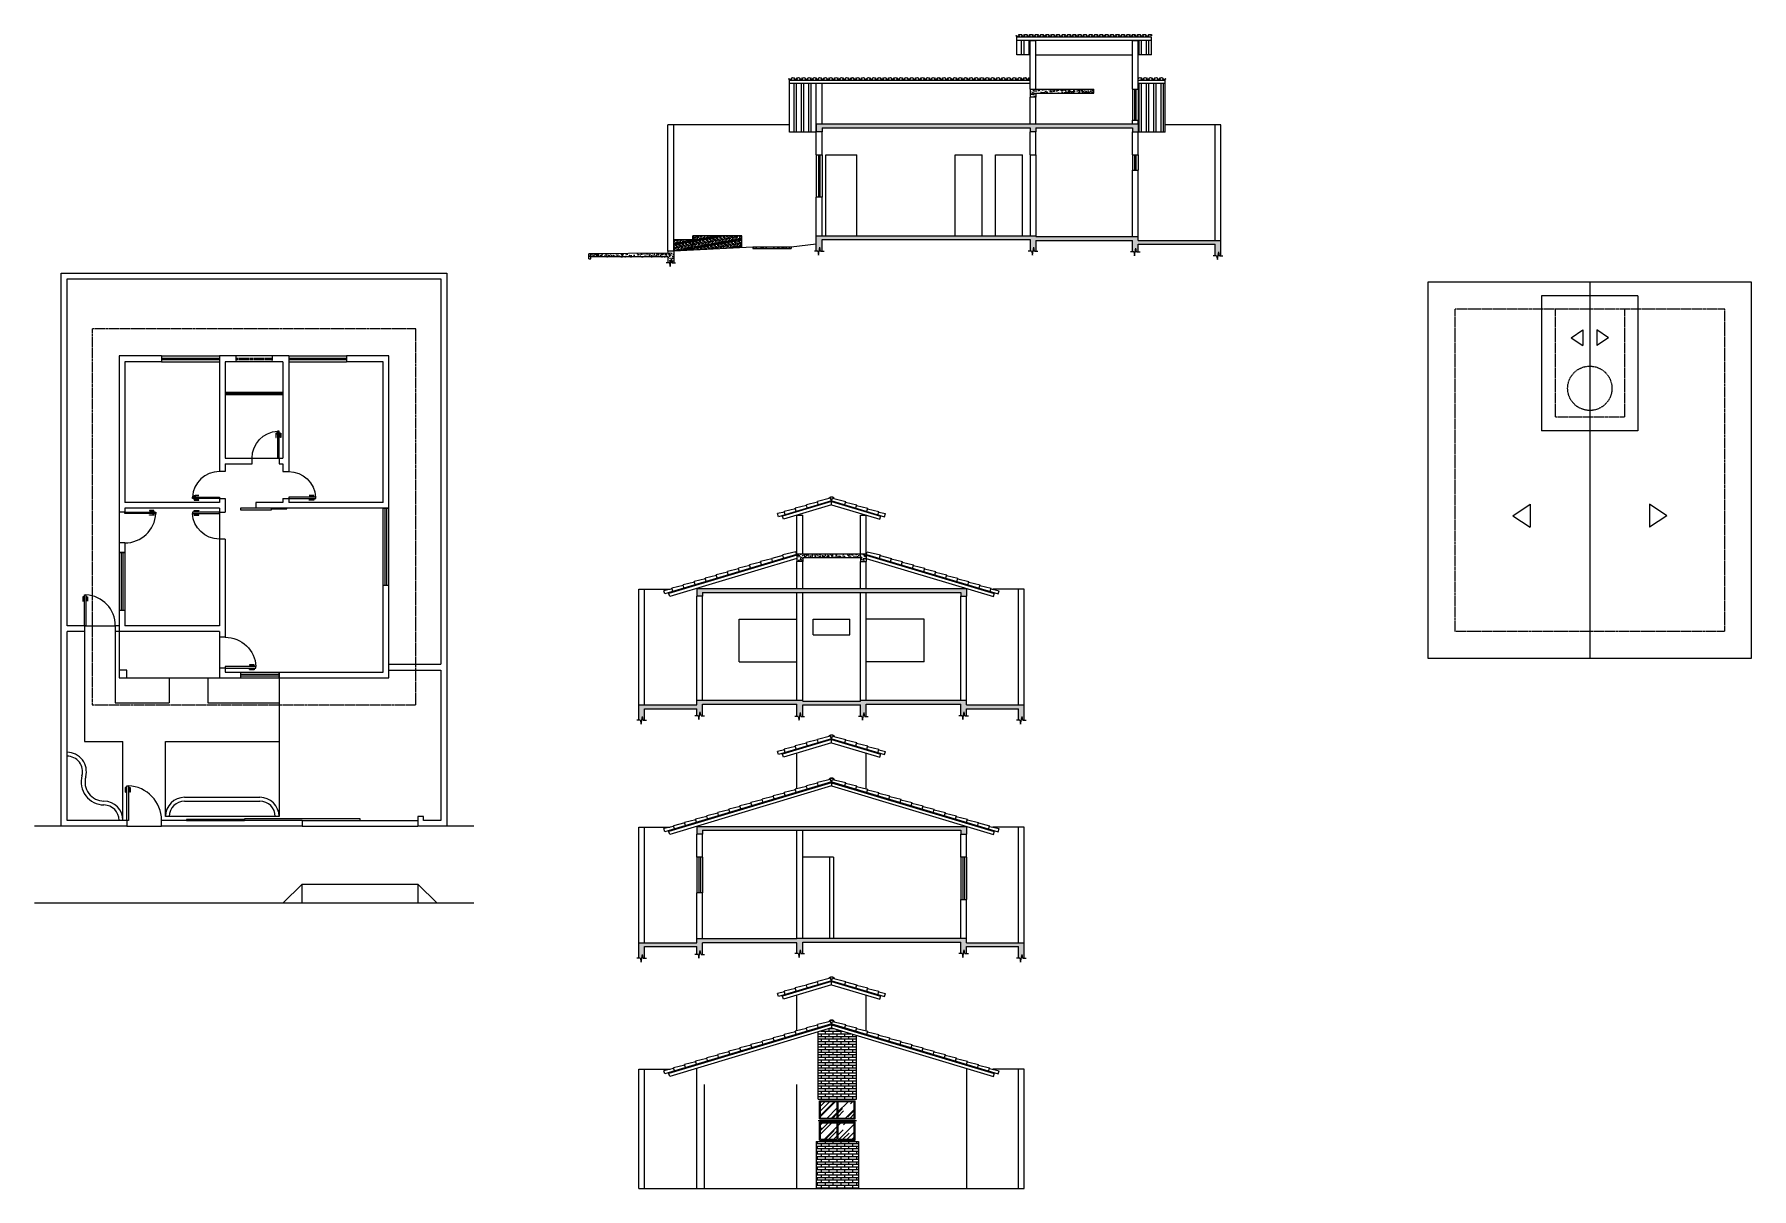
# Model space of a CAD drawing. Header units: centimetres. Extents: x 35234 to 39690, y -7016 to -4021.
import ezdxf

# ---------------------------------------------------------------- set-up
doc = ezdxf.new("R2010")
doc.units = ezdxf.units.CM
doc.header["$LTSCALE"] = 0.3
doc.linetypes.add('HIDDEN', pattern=[9.525, 6.35, -3.175])
for name, color, linetype, lineweight in [('Cobertura', 52, 'Continuous', 15), ('Janelas', 86, 'Continuous', 5), ('Paredes', 87, 'Continuous', 20), ('Piso', 253, 'Continuous', 5), ('Portas', 152, 'Continuous', 5), ('Projeção Cobertura', 52, 'HIDDEN', 15), ('Terra', 46, 'Continuous', 13)]:
    doc.layers.add(name, color=color, linetype=linetype, lineweight=lineweight)
doc.layers.get('0').off()
pattern_1 = [(50, (-18027.649, -2796.672), (14.5747735, -1.2751268), [1.524, -16.764]), (355, (-18027.649, -2796.672), (-2.8194737, 15.2845476), [1.2192, -13.4112467]), (100.451445, (-18026.434, -2796.778), (11.7552998, 14.00942), [1.2952007, -14.2472196]), (46.1842, (-18027.649, -2792.608), (21.686323, -3.363386), [2.286, -25.146]), (96.635558, (-18025.842, -2792.888), (18.992331, 19.79409), [1.942802, -21.370849]), (351.18415, (-18027.649, -2792.608), (18.992331, 19.79409), [1.828797, -20.1167786]), (21, (-18025.617, -2793.624), (12.1291513, -8.1812159), [1.524, -16.764]), (326, (-18025.617, -2793.624), (4.9441623, 14.7350373), [1.2192, -13.4112]), (71.451445, (-18024.606, -2794.305), (17.0733135, 6.5538215), [1.2952007, -14.247195]), (37.5, (-18027.649, -2796.6717), (0.24708826, 6.7644031), [0, -13.24864, 0, -13.6144, 0, -13.462]), (7.5, (-18027.649, -2796.672), (5.345573, 8.014446), [0, -7.76224, 0, -12.94384, 0, -5.1308]), (327.5, (-18032.18, -2796.6717), (10.8472476, -0.4582995), [0, -5.08, 0, -15.8496, 0, -21.0312]), (317.5, (-18034.212, -2796.672), (11.8503345, 2.0341193), [0, -6.604, 0, -10.52576, 0, -14.9352])]
pattern_2 = [(90, (-12153.477, -6208.12), (-19.05, 4e-15), []), (90, (-12147.127, -6201.77), (-19.05, 4e-15), [])]
pattern_3 = [(50, (-12153.477, -6208.119), (14.5747735, -1.2751268), [1.524, -16.764]), (355, (-12153.477, -6208.12), (-2.8194737, 15.2845476), [1.2192, -13.4112467]), (100.451445, (-12152.262, -6208.226), (11.7552998, 14.00942), [1.2952007, -14.2472196]), (46.1842, (-12153.477, -6204.055), (21.686323, -3.363386), [2.286, -25.146]), (96.63556, (-12151.67, -6204.336), (18.992331, 19.79409), [1.942802, -21.370849]), (351.18415, (-12153.477, -6204.055), (18.992331, 19.79409), [1.828797, -20.116779]), (21, (-12151.445, -6205.071), (12.1291513, -8.1812159), [1.524, -16.764]), (326, (-12151.445, -6205.071), (4.9441623, 14.7350373), [1.2192, -13.4112]), (71.451445, (-12150.434, -6205.753), (17.0733135, 6.5538215), [1.2952007, -14.247195]), (37.5, (-12153.4766, -6208.1193), (0.24708826, 6.7644031), [0, -13.24864, 0, -13.6144, 0, -13.462]), (7.5, (-12153.4766, -6208.119), (5.345573, 8.014446), [0, -7.76224, 0, -12.94384, 0, -5.1308]), (327.5, (-12158.008, -6208.1193), (10.8472476, -0.4582995), [0, -5.08, 0, -15.8496, 0, -21.0312]), (317.5, (-12160.04, -6208.119), (11.8503345, 2.0341193), [0, -6.604, 0, -10.52576, 0, -14.9352])]
pattern_4 = [(50, (-14367.067, -7413.217), (14.5747735, -1.2751268), [1.524, -16.764]), (355, (-14367.067, -7413.217), (-2.8194737, 15.2845476), [1.2192, -13.4112467]), (100.451445, (-14365.853, -7413.323), (11.7552998, 14.00942), [1.2952007, -14.2472196]), (46.1842, (-14367.067, -7409.153), (21.686323, -3.363386), [2.286, -25.146]), (96.635558, (-14365.26, -7409.433), (18.992331, 19.79409), [1.942802, -21.370849]), (351.18415, (-14367.067, -7409.153), (18.992331, 19.79409), [1.828797, -20.116779]), (21, (-14365.035, -7410.169), (12.1291513, -8.1812159), [1.524, -16.764]), (326, (-14365.035, -7410.169), (4.9441623, 14.7350373), [1.2192, -13.4112]), (71.451445, (-14364.024, -7410.85), (17.0733135, 6.5538215), [1.2952007, -14.247195]), (37.5, (-14367.067, -7413.217), (0.24708826, 6.7644031), [0, -13.24864, 0, -13.6144, 0, -13.462]), (7.5, (-14367.067, -7413.217), (5.345573, 8.014446), [0, -7.76224, 0, -12.94384, 0, -5.1308]), (327.5, (-14371.5985, -7413.217), (10.8472476, -0.4582995), [0, -5.08, 0, -15.8496, 0, -21.0312]), (317.5, (-14373.63, -7413.217), (11.8503345, 2.0341193), [0, -6.604, 0, -10.52576, 0, -14.9352])]
pattern_5 = [(50, (-14367.067, -7306.434), (14.5747735, -1.2751268), [1.524, -16.764]), (355, (-14367.067, -7306.434), (-2.8194737, 15.2845476), [1.2192, -13.4112467]), (100.451445, (-14365.853, -7306.54), (11.7552998, 14.00942), [1.2952007, -14.2472196]), (46.1842, (-14367.067, -7302.37), (21.686323, -3.363386), [2.286, -25.146]), (96.635558, (-14365.26, -7302.65), (18.992331, 19.79409), [1.942802, -21.370849]), (351.18415, (-14367.067, -7302.37), (18.992331, 19.79409), [1.828797, -20.116779]), (21, (-14365.035, -7303.386), (12.1291513, -8.1812159), [1.524, -16.764]), (326, (-14365.035, -7303.386), (4.9441623, 14.7350373), [1.2192, -13.4112]), (71.451445, (-14364.024, -7304.067), (17.0733135, 6.5538215), [1.2952007, -14.247195]), (37.5, (-14367.067, -7306.4337), (0.24708826, 6.7644031), [0, -13.24864, 0, -13.6144, 0, -13.462]), (7.5, (-14367.067, -7306.434), (5.345573, 8.014446), [0, -7.76224, 0, -12.94384, 0, -5.1308]), (327.5, (-14371.5985, -7306.4337), (10.8472476, -0.4582995), [0, -5.08, 0, -15.8496, 0, -21.0312]), (317.5, (-14373.63, -7306.434), (11.8503345, 2.0341193), [0, -6.604, 0, -10.52576, 0, -14.9352])]

# ---------------------------------------------------------------- blocks, each defined once
blk = doc.blocks.new('porta70')
at = {"layer": 'Portas'}
for p, q in [((-0.75, 65), (-4.25, 65)), ((-4.25, 65), (-4.25, 53.5)), ((-4.25, 53.5), (-3.5, 53.5)), ((-3.5, 53.5), (-3.5, 63)), ((-3.5, 63), (-0.75, 63)), ((0, 66.75), (-0.75, 66.75)), ((-0.75, 66.75), (-0.75, 61.25)), ((-0.75, 61.25), (0, 61.25)), ((0, 0), (0, 70)), ((0, 70), (4, 70)), ((4, 70), (4, 0)), ((4, 66.75), (4.75, 66.75)), ((4.75, 61.25), (4, 61.25)), ((4.75, 66.75), (4.75, 61.25)), ((4.75, 65), (8.25, 65)), ((7.5, 63), (4.75, 63)), ((7.5, 53.5), (7.5, 63)), ((8.25, 53.5), (7.5, 53.5)), ((8.25, 65), (8.25, 53.5)), ((4, 0), (0, 0))]:
    blk.add_line(p, q, dxfattribs=at)
blk.add_arc((0, 0), 70, 0, 86.72951, dxfattribs=at)
blk = doc.blocks.new('portacorrer80')
at = {"layer": 'Portas'}
for p, q in [((0, 0), (-80, 0)), ((-80, 0), (-80, -4)), ((0, -4), (0, 0)), ((40, 0), (0, 0)), ((40, -2), (40, 0)), ((-80, -4), (0, -4)), ((0, -2), (40, -2))]:
    blk.add_line(p, q, dxfattribs=at)
blk = doc.blocks.new('janela100')
at = {"layer": 'Janelas'}
for p, q in [((0, 7.5), (100, 7.5)), ((0, 7.5), (0, -7.5)), ((0, 2), (100, 2)), ((100, 7.5), (100, -7.5)), ((0, -2), (100, -2)), ((0, -7.5), (100, -7.5))]:
    blk.add_line(p, q, dxfattribs=at)
blk = doc.blocks.new('porta80')
at = {"layer": 'Portas'}
for p, q in [((-0.75, 75), (-4.25, 75)), ((-4.25, 75), (-4.25, 63.5)), ((-4.25, 63.5), (-3.5, 63.5)), ((-3.5, 63.5), (-3.5, 73)), ((-3.5, 73), (-0.75, 73)), ((0, 76.75), (-0.75, 76.75)), ((-0.75, 76.75), (-0.75, 71.25)), ((-0.75, 71.25), (0, 71.25)), ((0, 0), (0, 80)), ((0, 80), (4, 80)), ((4, 80), (4, 0)), ((4, 76.75), (4.75, 76.75)), ((4.75, 71.25), (4, 71.25)), ((4.75, 76.75), (4.75, 71.25)), ((4.75, 75), (8.25, 75)), ((7.5, 73), (4.75, 73)), ((7.5, 63.5), (7.5, 73)), ((8.25, 63.5), (7.5, 63.5)), ((8.25, 75), (8.25, 63.5)), ((4, 0), (0, 0))]:
    blk.add_line(p, q, dxfattribs=at)
blk.add_arc((0, 0), 80.1, 0, 87.13759, dxfattribs=at)
blk = doc.blocks.new('porta90')
at = {"layer": 'Portas'}
for p, q in [((0, 0), (0, 90)), ((0, 90), (4, 90)), ((4, 90), (4, 0)), ((-0.75, 85), (-4.25, 85)), ((-4.25, 85), (-4.25, 73.5)), ((-4.25, 73.5), (-3.5, 73.5)), ((-3.5, 73.5), (-3.5, 83)), ((-3.5, 83), (-0.75, 83)), ((0, 86.75), (-0.75, 86.75)), ((-0.75, 86.75), (-0.75, 81.25)), ((-0.75, 81.25), (0, 81.25)), ((4, 86.75), (4.75, 86.75)), ((4.75, 81.25), (4, 81.25)), ((4.75, 86.75), (4.75, 81.25)), ((4.75, 85), (8.25, 85)), ((7.5, 83), (4.75, 83)), ((7.5, 73.5), (7.5, 83)), ((8.25, 73.5), (7.5, 73.5)), ((8.25, 85), (8.25, 73.5)), ((4, 0), (0, 0))]:
    blk.add_line(p, q, dxfattribs=at)
blk.add_arc((0, 0), 90, 0, 87.4552, dxfattribs=at)
blk = doc.blocks.new('telha corte')
for points in [[(0.008, 0.045), (-0.001, 0.039, 0.57735), (-0.089, 0.039), (-0.098, 0.045, -0.57735)], [(-0.011, 0.046, 0.57735), (0.06, 0.046), (0.069, 0.041, -0.57735), (-0.019, 0.041)]]:
    blk.add_lwpolyline(points, format="xyb", close=True)
blk.add_lwpolyline([(0.049, 0), (0.049, 0.015), (0, 0.015), (0, 0)])

msp = doc.modelspace()

# ---------------------------------------------------------------- hatches: boundary and pattern name
at = {"layer": 'Cobertura'}
h = msp.add_hatch(dxfattribs=at)
h.set_pattern_fill('ANSI32', color=256, scale=2, angle=45)
h.set_pattern_definition(pattern_2)
h.paths.add_polyline_path([(37817.8, -4036.5), (37782.8, -4036.5), (37782.8, -4074), (37817.8, -4074)])
h = msp.add_hatch(dxfattribs=at)
h.set_pattern_fill('ANSI32', color=256, scale=2, angle=45)
h.set_pattern_definition(pattern_2)
h.paths.add_polyline_path([(38132.8, -4036.5), (38097.8, -4036.5), (38097.8, -4074), (38132.8, -4074)])
h = msp.add_hatch(dxfattribs=at)
h.set_pattern_fill('ANSI32', color=256, scale=2, angle=45)
h.set_pattern_definition(pattern_2)
h.paths.add_polyline_path([(37262.8, -4148.5), (37192.8, -4148.5), (37192.8, -4274.5), (37262.8, -4274.5), (37262.8, -4273.5), (37262.8, -4253.5)])
h = msp.add_hatch(dxfattribs=at)
h.set_pattern_fill('ANSI32', color=256, scale=2, angle=45)
h.set_pattern_definition(pattern_2)
h.paths.add_polyline_path([(38167.8, -4148.5), (38097.8, -4148.5), (38097.8, -4163.5), (38097.8, -4243.5), (38097.8, -4253.5), (38097.8, -4274.5), (38167.8, -4274.5)])
at = {"layer": 'Janelas'}
h = msp.add_hatch(dxfattribs=at)
h.set_pattern_fill('AR-RROOF', color=256, angle=45)
h.set_pattern_definition([(45, (-14367.067, -7209.917), (21.552615, 57.473639), [381, -50.8, 127, -25.4]), (45, (-14352.16, -7177.05), (-41.847994, 5.92697), [76.2, -8.382, 152.4, -19.05]), (45, (-14373.353, -7185.67), (81.3611205, 105.428207), [203.2, -35.56, 101.6, -25.4])])
h.paths.add_polyline_path([(37361.4, -6789.7), (37318.4, -6789.7), (37318.4, -6832.7), (37361.4, -6832.7)])
h.paths.add_polyline_path([(37316.4, -6789.7), (37273.4, -6789.7), (37273.4, -6832.7), (37316.4, -6832.7)])
h.paths.add_polyline_path([(37316.4, -6844.7), (37273.4, -6844.7), (37273.4, -6887.7), (37316.4, -6887.7)])
h.paths.add_polyline_path([(37318.4, -6844.7), (37318.4, -6887.7), (37361.4, -6887.7), (37361.4, -6844.7)])
at = {"layer": 'Paredes'}
h = msp.add_hatch(dxfattribs=at)
h.set_pattern_fill('AR-BRSTD', color=256, scale=0.1)
h.set_pattern_definition([(0, (-14367.067, -7209.9174), (0, 6.77418), []), (90, (-14367.067, -7209.917), (-10.16, 6.77418), [6.77418, -6.77418])])
h.paths.add_polyline_path([(37367.4, -6618.2), (37302.4, -6598.7), (37267.4, -6609.2), (37267.4, -6783.7), (37367.4, -6783.7)])
h.paths.add_polyline_path([(37372.4, -6893.7), (37367.4, -6893.7), (37267.4, -6893.7), (37262.4, -6893.7), (37262.4, -7015.7), (37372.4, -7015.7)])
at = {"layer": 'Piso'}
h = msp.add_hatch(dxfattribs=at)
h.set_pattern_fill('AR-CONC', color=256, scale=0.08)
h.set_pattern_definition(pattern_3)
h.paths.add_polyline_path([(37982.8, -4163.5), (37817.8, -4163.5), (37817.8, -4183.5), (37832.8, -4183.5), (37832.8, -4173.5), (37982.8, -4173.5)])
h = msp.add_hatch(dxfattribs=at)
h.set_pattern_fill('AR-CONC', color=256, scale=0.08)
h.set_pattern_definition(pattern_3)
h.paths.add_polyline_path([(38097.8, -4253.5), (37262.8, -4253.5), (37262.8, -4273.5), (37277.8, -4273.5), (37277.8, -4263.5), (37817.8, -4263.5), (37817.8, -4273.5), (37832.8, -4273.5), (37832.8, -4263.5), (38082.8, -4263.5), (38082.8, -4273.5), (38097.8, -4273.5)])
h = msp.add_hatch(dxfattribs=at)
h.set_pattern_fill('GOST_WOOD', color=256, scale=1.5, angle=10)
h.set_pattern_definition([(100, (-18027.649, -2043.2), (8.8632698, 1.5628336), [15, -3]), (100, (-18024.1735, -2045.6335), (8.8632698, 1.5628336), [9, -2.25, 4.5, -2.25]), (100, (-18020.438, -2049.544), (8.8632698, 1.5628336), [15, -3])])
h.paths.add_polyline_path([(37069.4, -4543.5), (36942.8, -4543.5), (36942.8, -4581), (37069.4, -4574.8)])
h.paths.add_polyline_path([(36942.8, -4553.5), (36892.8, -4553.5), (36892.8, -4583.5), (36942.8, -4581)])
h = msp.add_hatch(dxfattribs=at)
h.set_pattern_fill('AR-CONC', color=256, scale=0.08)
h.set_pattern_definition(pattern_1)
h.paths.add_polyline_path([(37277.8, -4553.5), (37817.8, -4553.5), (37817.8, -4583.5), (37821.5, -4583.5), (37823.4, -4593.5), (37825.3, -4583.5), (37827.1, -4573.5), (37829, -4583.5), (37832.8, -4583.5), (37832.8, -4555.5), (38082.8, -4555.5), (38082.8, -4585.5), (38086.5, -4585.5), (38088.4, -4595.5), (38090.3, -4585.5), (38092.1, -4575.5), (38094, -4585.5), (38097.8, -4585.5), (38097.8, -4565.5), (38297.8, -4565.5), (38297.8, -4595.5), (38301.5, -4595.5), (38303.4, -4605.5), (38305.3, -4595.5), (38307.1, -4585.5), (38309, -4595.5), (38312.8, -4595.5), (38312.8, -4555.5), (38097.8, -4555.5), (38097.8, -4545.5), (37832.8, -4545.5), (37832.8, -4543.5), (37262.8, -4543.5), (37262.8, -4583.5), (37266.5, -4583.5), (37268.4, -4593.5), (37270.3, -4583.5), (37272.1, -4573.5), (37274, -4583.5), (37277.8, -4583.5)])
h = msp.add_hatch(dxfattribs=at)
h.set_pattern_fill('AR-CONC', color=256, scale=0.08)
h.set_pattern_definition(pattern_1)
h.paths.add_polyline_path([(36892.8, -4583.5), (36877.8, -4583.5), (36877.8, -4588.5), (36677.8, -4590.4), (36677.8, -4590.5), (36677.7, -4598.5), (36877.8, -4598.5), (36877.8, -4613.5), (36881.5, -4613.5), (36883.4, -4623.5), (36885.3, -4613.5), (36887.1, -4603.5), (36889, -4613.5), (36892.8, -4613.5)])
h.paths.add_polyline_path([(36677.8, -4590.5), (36677.7, -4590.4), (36672.8, -4590.5), (36672.8, -4603.5), (36677.7, -4603.5)])
h = msp.add_hatch(dxfattribs=at)
h.set_pattern_fill('AR-CONC', color=256, scale=0.08)
h.set_pattern_definition(pattern_1)
h.paths.add_polyline_path([(37197.8, -4573.5), (37097.8, -4573.5), (37097.8, -4576.5), (37197.8, -4576.5)])
h = msp.add_hatch(dxfattribs=at)
h.set_pattern_fill('AR-CONC', color=256, scale=0.08)
h.set_pattern_definition(pattern_4)
h.paths.add_polyline_path([(37392.4, -5368.6), (37212.4, -5368.6), (37212.4, -5388.6), (37227.4, -5388.6), (37227.4, -5378.6), (37377.4, -5378.6), (37377.4, -5388.6), (37392.4, -5388.6)])
h = msp.add_hatch(dxfattribs=at)
h.set_pattern_fill('AR-CONC', color=256, scale=0.08)
h.set_pattern_definition(pattern_4)
h.paths.add_polyline_path([(37652.4, -5458.6), (36952.4, -5458.6), (36952.4, -5478.6), (36967.4, -5478.6), (36967.4, -5468.6), (37637.4, -5468.6), (37637.4, -5478.6), (37652.4, -5478.6)])
h = msp.add_hatch(dxfattribs=at)
h.set_pattern_fill('AR-CONC', color=256, scale=0.08)
h.set_pattern_definition(pattern_4)
h.paths.add_polyline_path([(37227.4, -5750.6), (37227.4, -5748.6), (36952.4, -5748.6), (36952.4, -5760.6), (36802.4, -5760.6), (36802.4, -5800.6), (36806.1, -5800.6), (36808, -5810.6), (36809.9, -5800.6), (36811.8, -5790.6), (36813.6, -5800.6), (36817.4, -5800.6), (36817.4, -5770.6), (36952.4, -5770.6), (36952.4, -5788.6), (36956.1, -5788.6), (36958, -5798.6), (36959.9, -5788.6), (36961.8, -5778.6), (36963.6, -5788.6), (36967.4, -5788.6), (36967.4, -5758.6), (37212.4, -5758.6), (37212.4, -5790.6), (37216.1, -5790.6), (37218, -5800.6), (37219.9, -5790.6), (37221.8, -5780.6), (37223.6, -5790.6), (37227.4, -5790.6), (37227.4, -5760.6), (37377.4, -5760.6), (37377.4, -5790.6), (37381.1, -5790.6), (37383, -5800.6), (37384.9, -5790.6), (37386.8, -5780.6), (37388.6, -5790.6), (37392.4, -5790.6), (37392.4, -5758.6), (37637.4, -5758.6), (37637.4, -5788.6), (37641.1, -5788.6), (37643, -5798.6), (37644.9, -5788.6), (37646.8, -5778.6), (37648.6, -5788.6), (37652.4, -5788.6), (37652.4, -5770.6), (37787.4, -5770.6), (37787.4, -5800.6), (37791.1, -5800.6), (37793, -5810.6), (37794.9, -5800.6), (37796.8, -5790.6), (37798.6, -5800.6), (37802.4, -5800.6), (37802.4, -5760.6), (37652.4, -5760.6), (37652.4, -5748.6), (37377.4, -5748.6), (37377.4, -5750.6)])
h = msp.add_hatch(dxfattribs=at)
h.set_pattern_fill('AR-CONC', color=256, scale=0.08)
h.set_pattern_definition(pattern_5)
h.paths.add_polyline_path([(36952.4, -6075.8), (36952.4, -6095.8), (36967.4, -6095.8), (36967.4, -6085.8), (37637.4, -6085.8), (37637.4, -6095.8), (37652.4, -6095.8), (37652.4, -6075.8)])
h = msp.add_hatch(dxfattribs=at)
h.set_pattern_fill('AR-CONC', color=256, scale=0.08)
h.set_pattern_definition(pattern_5)
h.paths.add_polyline_path([(37652.4, -6365.8), (37212.4, -6365.8), (37212.4, -6367.8), (36952.4, -6367.8), (36952.4, -6377.8), (36802.4, -6377.8), (36802.4, -6417.8), (36806.1, -6417.8), (36808, -6427.8), (36809.9, -6417.8), (36811.8, -6407.8), (36813.6, -6417.8), (36817.4, -6417.8), (36817.4, -6387.8), (36952.4, -6387.8), (36952.4, -6407.8), (36956.1, -6407.8), (36958, -6417.8), (36959.9, -6407.8), (36961.8, -6397.8), (36963.6, -6407.8), (36967.4, -6407.8), (36967.4, -6377.8), (37212.4, -6377.8), (37212.4, -6405.8), (37216.1, -6405.8), (37218, -6415.8), (37219.9, -6405.8), (37221.8, -6395.8), (37223.6, -6405.8), (37227.4, -6405.8), (37227.4, -6375.8), (37637.4, -6375.8), (37637.4, -6405.8), (37641.1, -6405.8), (37643, -6415.8), (37644.9, -6405.8), (37646.8, -6395.8), (37648.6, -6405.8), (37652.4, -6405.8), (37652.4, -6387.8), (37787.4, -6387.8), (37787.4, -6417.8), (37791.1, -6417.8), (37793, -6427.8), (37794.9, -6417.8), (37796.8, -6407.8), (37798.6, -6417.8), (37802.4, -6417.8), (37802.4, -6377.8), (37652.4, -6377.8)])
at = {"layer": 'Portas'}
h = msp.add_hatch(color=256, dxfattribs=at)
h.dxf.hatch_style = 1
h.paths.add_polyline_path([(35801.8, -4950.3), (35728.8, -4950.3), (35728.8, -4952.3), (35801.8, -4952.3)])
h.paths.add_polyline_path([(35878.8, -4952.3), (35805.8, -4952.3), (35805.8, -4954.3), (35878.8, -4954.3)])

# ---------------------------------------------------------------- linework, layer by layer
at = {"layer": 'Cobertura'}
for p, q in [((37782.8, -4074), (37782.8, -4027)), ((38132.8, -4028.5), (37782.8, -4028.5)), ((38132.8, -4036.5), (37782.8, -4036.5)), ((38132.8, -4074), (38132.8, -4028.5)), ((37817.8, -4074), (37782.8, -4074)), ((37832.8, -4074), (38082.8, -4074)), ((38132.8, -4074), (38097.8, -4074)), ((37192.8, -4274.5), (37192.8, -4139)), ((37817.8, -4140.5), (37192.8, -4140.5)), ((38167.8, -4140.5), (38097.8, -4140.5)), ((38167.8, -4274.5), (38167.8, -4140.5)), ((37817.8, -4148.5), (37192.8, -4148.5)), ((38167.8, -4148.5), (38097.8, -4148.5)), ((37262.8, -4274.5), (37192.8, -4274.5)), ((38167.8, -4274.5), (38097.8, -4274.5)), ((39689.8, -4664.3), (38849.8, -4664.3)), ((38849.8, -4664.3), (38849.8, -5639.3)), ((39269.8, -4664.3), (39269.8, -5639.3)), ((39689.8, -5639.3), (39689.8, -4664.3)), ((39394.8, -4699.3), (39144.8, -4699.3)), ((39144.8, -4699.3), (39144.8, -5049.3)), ((39394.8, -4699.3), (39394.8, -5049.3)), ((39221.5, -4807.9), (39251.5, -4787.9)), ((39221.5, -4807.9), (39251.5, -4827.9)), ((39251.5, -4787.9), (39251.5, -4827.9)), ((39288.1, -4787.9), (39288.1, -4827.9)), ((39318.1, -4807.9), (39288.1, -4787.9)), ((39318.1, -4807.9), (39288.1, -4827.9)), ((39394.8, -5049.3), (39144.8, -5049.3)), ((37301.8, -5231.3), (37164.9, -5272.4)), ((37302.4, -5233.2), (37175.1, -5271.4)), ((37302.4, -5241.6), (37177.4, -5279.1)), ((37208.7, -5251.6), (37179.5, -5258.6)), ((37237.5, -5243), (37208.2, -5250)), ((37211.4, -5260.5), (37208.2, -5250)), ((37216.2, -5259.1), (37215.6, -5257.2)), ((37266.2, -5234.4), (37237, -5241.4)), ((37240.1, -5251.9), (37237, -5241.4)), ((37244.9, -5250.5), (37244.3, -5248.5)), ((37299.8, -5224.6), (37265.7, -5232.7)), ((37268.9, -5243.3), (37265.7, -5232.7)), ((37273.6, -5241.8), (37273.1, -5239.9)), ((37297.6, -5234.6), (37297, -5232.7)), ((37302.4, -5233.2), (37299.8, -5224.6)), ((37302.4, -5233.2), (37305, -5224.6)), ((37302.4, -5241.6), (37302.4, -5233.2)), ((37302.4, -5233.2), (37429.7, -5271.4)), ((37302.4, -5241.6), (37427.4, -5279.1)), ((37303, -5231.3), (37439.8, -5272.4)), ((37305, -5224.6), (37339.1, -5232.7)), ((37307.2, -5234.6), (37307.7, -5232.7)), ((37331.1, -5241.8), (37331.7, -5239.9)), ((37335.9, -5243.3), (37339.1, -5232.7)), ((37338.6, -5234.4), (37367.8, -5241.4)), ((37359.8, -5250.5), (37360.4, -5248.5)), ((37364.6, -5251.9), (37367.8, -5241.4)), ((37367.3, -5243), (37396.5, -5250)), ((37388.6, -5259.1), (37389.2, -5257.2)), ((37393.4, -5260.5), (37396.5, -5250)), ((37396, -5251.6), (37425.3, -5258.6)), ((39070.3, -5269.8), (39115.3, -5239.8)), ((39115.3, -5239.8), (39115.3, -5299.8)), ((39424.3, -5239.8), (39424.3, -5299.8)), ((39469.3, -5269.8), (39424.3, -5239.8)), ((37180, -5260.2), (37162.5, -5264.4)), ((37164.9, -5272.4), (37162.5, -5264.4)), ((37177.4, -5279.1), (37174.5, -5269.5)), ((37179.9, -5270), (37179.3, -5268)), ((37182.7, -5269.1), (37179.5, -5258.6)), ((37187.4, -5267.7), (37186.9, -5265.8)), ((37417.3, -5267.7), (37417.9, -5265.8)), ((37422.1, -5269.1), (37425.3, -5258.6)), ((37424.8, -5260.2), (37442.2, -5264.4)), ((37424.9, -5270), (37425.5, -5268)), ((37427.4, -5279.1), (37430.3, -5269.5)), ((37439.8, -5272.4), (37442.2, -5264.4)), ((39070.3, -5269.8), (39115.3, -5299.8)), ((39469.3, -5269.8), (39424.3, -5299.8)), ((37211.8, -5370.3), (36869.9, -5472.9)), ((37212.4, -5372.2), (36880.1, -5471.9)), ((37212.4, -5380.6), (36882.4, -5479.6)), ((37118.7, -5390.6), (37089.5, -5397.6)), ((37147.5, -5382), (37118.2, -5389)), ((37121.4, -5399.5), (37118.2, -5389)), ((37176.2, -5373.4), (37147, -5380.4)), ((37150.1, -5390.9), (37147, -5380.4)), ((37154.9, -5389.5), (37154.3, -5387.5)), ((37209.8, -5363.6), (37175.7, -5371.7)), ((37178.9, -5382.3), (37175.7, -5371.7)), ((37183.6, -5380.8), (37183.1, -5378.9)), ((37207.6, -5373.6), (37207, -5371.7)), ((37212.4, -5372.2), (37209.8, -5363.6)), ((37392.4, -5372.2), (37395, -5363.6)), ((37392.4, -5372.2), (37724.7, -5471.9)), ((37392.4, -5380.6), (37722.4, -5479.6)), ((37393, -5370.3), (37734.8, -5472.9)), ((37395, -5363.6), (37429.1, -5371.7)), ((37397.2, -5373.6), (37397.7, -5371.7)), ((37421.1, -5380.8), (37421.7, -5378.9)), ((37425.9, -5382.3), (37429.1, -5371.7)), ((37428.6, -5373.4), (37457.8, -5380.4)), ((37449.8, -5389.5), (37450.4, -5387.5)), ((37454.6, -5390.9), (37457.8, -5380.4)), ((37457.3, -5382), (37486.5, -5389)), ((37483.4, -5399.5), (37486.5, -5389)), ((37486, -5390.6), (37515.3, -5397.6)), ((36975, -5433.7), (36945.8, -5440.7)), ((37003.8, -5425.1), (36974.6, -5432.1)), ((36977.7, -5442.6), (36974.6, -5432.1)), ((37032.5, -5416.5), (37003.3, -5423.5)), ((37006.4, -5434), (37003.3, -5423.5)), ((37011.2, -5432.6), (37010.7, -5430.6)), ((37061.2, -5407.9), (37032, -5414.8)), ((37035.2, -5425.4), (37032, -5414.8)), ((37040, -5423.9), (37039.4, -5422)), ((37090, -5399.2), (37060.8, -5406.2)), ((37063.9, -5416.8), (37060.8, -5406.2)), ((37068.7, -5415.3), (37068.1, -5413.4)), ((37092.7, -5408.1), (37089.5, -5397.6)), ((37097.4, -5406.7), (37096.9, -5404.8)), ((37126.2, -5398.1), (37125.6, -5396.2)), ((37478.6, -5398.1), (37479.2, -5396.2)), ((37507.3, -5406.7), (37507.9, -5404.8)), ((37512.1, -5408.1), (37515.3, -5397.6)), ((37514.8, -5399.2), (37544, -5406.2)), ((37536.1, -5415.3), (37536.6, -5413.4)), ((37540.8, -5416.8), (37544, -5406.2)), ((37543.5, -5407.9), (37572.7, -5414.8)), ((37564.8, -5423.9), (37565.4, -5422)), ((37569.6, -5425.4), (37572.7, -5414.8)), ((37572.2, -5416.5), (37601.5, -5423.5)), ((37593.5, -5432.6), (37594.1, -5430.6)), ((37598.3, -5434), (37601.5, -5423.5)), ((37601, -5425.1), (37630.2, -5432.1)), ((37627, -5442.6), (37630.2, -5432.1)), ((37629.7, -5433.7), (37658.9, -5440.7)), ((36888.8, -5459.6), (36867.5, -5464.7)), ((36869.9, -5472.9), (36867.5, -5464.7)), ((36882.4, -5479.6), (36879.5, -5470)), ((36884.9, -5470.5), (36884.3, -5468.5)), ((36917.6, -5451), (36888.3, -5457.9)), ((36891.5, -5468.5), (36888.3, -5457.9)), ((36896.3, -5467), (36895.7, -5465.1)), ((36946.3, -5442.3), (36917.1, -5449.3)), ((36920.2, -5459.9), (36917.1, -5449.3)), ((36925, -5458.4), (36924.5, -5456.5)), ((36949, -5451.2), (36945.8, -5440.7)), ((36953.8, -5449.8), (36953.2, -5447.9)), ((36982.5, -5441.2), (36981.9, -5439.3)), ((37622.3, -5441.2), (37622.8, -5439.3)), ((37651, -5449.8), (37651.6, -5447.9)), ((37655.8, -5451.2), (37658.9, -5440.7)), ((37658.4, -5442.3), (37687.7, -5449.3)), ((37679.7, -5458.4), (37680.3, -5456.5)), ((37684.5, -5459.9), (37687.7, -5449.3)), ((37687.2, -5451), (37716.4, -5457.9)), ((37708.5, -5467), (37709, -5465.1)), ((37713.3, -5468.5), (37716.4, -5457.9)), ((37715.9, -5459.6), (37737.3, -5464.7)), ((37719.9, -5470.5), (37720.5, -5468.5)), ((37722.4, -5479.6), (37725.3, -5470)), ((37734.8, -5472.9), (37737.3, -5464.7)), ((38849.8, -5639.3), (39689.8, -5639.3)), ((37180, -5877.5), (37162.5, -5881.6)), ((37164.9, -5889.6), (37162.5, -5881.6)), ((37301.8, -5848.5), (37164.9, -5889.6)), ((37302.4, -5850.4), (37175.1, -5888.6)), ((37302.4, -5858.8), (37177.4, -5896.3)), ((37208.7, -5868.8), (37179.5, -5875.8)), ((37182.7, -5886.4), (37179.5, -5875.8)), ((37237.5, -5860.2), (37208.2, -5867.2)), ((37211.4, -5877.7), (37208.2, -5867.2)), ((37216.2, -5876.3), (37215.6, -5874.4)), ((37266.2, -5851.6), (37237, -5858.6)), ((37240.1, -5869.1), (37237, -5858.6)), ((37244.9, -5867.7), (37244.3, -5865.8)), ((37299.8, -5841.8), (37265.7, -5850)), ((37268.9, -5860.5), (37265.7, -5850)), ((37273.6, -5859.1), (37273.1, -5857.1)), ((37297.6, -5851.9), (37297, -5850)), ((37302.4, -5850.4), (37299.8, -5841.8)), ((37302.4, -5850.4), (37305, -5841.8)), ((37302.4, -5858.8), (37302.4, -5850.4)), ((37302.4, -5850.4), (37429.7, -5888.6)), ((37302.4, -5858.8), (37427.4, -5896.3)), ((37303, -5848.5), (37439.8, -5889.6)), ((37305, -5841.8), (37339.1, -5850)), ((37307.2, -5851.9), (37307.7, -5850)), ((37331.1, -5859.1), (37331.7, -5857.1)), ((37335.9, -5860.5), (37339.1, -5850)), ((37338.6, -5851.6), (37367.8, -5858.6)), ((37359.8, -5867.7), (37360.4, -5865.8)), ((37364.6, -5869.1), (37367.8, -5858.6)), ((37367.3, -5860.2), (37396.5, -5867.2)), ((37388.6, -5876.3), (37389.2, -5874.4)), ((37393.4, -5877.7), (37396.5, -5867.2)), ((37396, -5868.8), (37425.3, -5875.8)), ((37422.1, -5886.4), (37425.3, -5875.8)), ((37424.8, -5877.5), (37442.2, -5881.6)), ((37439.8, -5889.6), (37442.2, -5881.6)), ((37177.4, -5896.3), (37174.5, -5886.7)), ((37179.9, -5887.2), (37179.3, -5885.3)), ((37187.4, -5884.9), (37186.9, -5883)), ((37417.3, -5884.9), (37417.9, -5883)), ((37424.9, -5887.2), (37425.5, -5885.3)), ((37427.4, -5896.3), (37430.3, -5886.7)), ((37301.8, -5960.5), (36869.9, -6090.1)), ((37302.4, -5962.4), (36880.1, -6089.1)), ((37302.4, -5970.8), (36882.4, -6096.8)), ((37266.2, -5963.6), (37237, -5970.6)), ((37240.1, -5981.1), (37237, -5970.6)), ((37299.8, -5953.8), (37265.7, -5962)), ((37268.9, -5972.5), (37265.7, -5962)), ((37273.6, -5971.1), (37273.1, -5969.1)), ((37297.6, -5963.9), (37297, -5962)), ((37302.4, -5962.4), (37299.8, -5953.8)), ((37302.4, -5962.4), (37305, -5953.8)), ((37302.4, -5962.4), (37724.7, -6089.1)), ((37302.4, -5962.4), (37302.4, -5970.8)), ((37302.4, -5970.8), (37722.4, -6096.8)), ((37303, -5960.5), (37734.8, -6090.1)), ((37305, -5953.8), (37339.1, -5962)), ((37307.2, -5963.9), (37307.7, -5962)), ((37331.1, -5971.1), (37331.7, -5969.1)), ((37335.9, -5972.5), (37339.1, -5962)), ((37338.6, -5963.6), (37367.8, -5970.6)), ((37364.6, -5981.1), (37367.8, -5970.6)), ((37093.8, -6015.3), (37064.6, -6022.3)), ((37122.5, -6006.7), (37093.3, -6013.7)), ((37096.4, -6024.2), (37093.3, -6013.7)), ((37151.2, -5998.1), (37122, -6005.1)), ((37125.2, -6015.6), (37122, -6005.1)), ((37130, -6014.2), (37129.4, -6012.2)), ((37180, -5989.5), (37150.8, -5996.4)), ((37153.9, -6007), (37150.8, -5996.4)), ((37158.7, -6005.5), (37158.1, -6003.6)), ((37208.7, -5980.8), (37179.5, -5987.8)), ((37182.7, -5998.4), (37179.5, -5987.8)), ((37187.4, -5996.9), (37186.9, -5995)), ((37237.5, -5972.2), (37208.2, -5979.2)), ((37211.4, -5989.7), (37208.2, -5979.2)), ((37216.2, -5988.3), (37215.6, -5986.4)), ((37244.9, -5979.7), (37244.3, -5977.8)), ((37359.8, -5979.7), (37360.4, -5977.8)), ((37367.3, -5972.2), (37396.5, -5979.2)), ((37388.6, -5988.3), (37389.2, -5986.4)), ((37393.4, -5989.7), (37396.5, -5979.2)), ((37396, -5980.8), (37425.3, -5987.8)), ((37417.3, -5996.9), (37417.9, -5995)), ((37422.1, -5998.4), (37425.3, -5987.8)), ((37424.8, -5989.5), (37454, -5996.4)), ((37446.1, -6005.5), (37446.6, -6003.6)), ((37450.8, -6007), (37451.4, -6005.1)), ((37451.4, -6005.1), (37454, -5996.4)), ((37453.5, -5998.1), (37482.7, -6005.1)), ((37474.8, -6014.2), (37475.4, -6012.2)), ((37479.6, -6015.6), (37482.7, -6005.1)), ((37482.2, -6006.7), (37511.5, -6013.7)), ((37508.3, -6024.2), (37511.5, -6013.7)), ((37511, -6015.3), (37540.2, -6022.3)), ((36950.1, -6058.4), (36920.9, -6065.4)), ((36978.8, -6049.8), (36949.6, -6056.8)), ((36952.8, -6067.3), (36949.6, -6056.8)), ((37007.6, -6041.2), (36978.3, -6048.2)), ((36981.5, -6058.7), (36978.3, -6048.2)), ((36986.3, -6057.3), (36985.7, -6055.3)), ((37036.3, -6032.6), (37007.1, -6039.5)), ((37010.2, -6050.1), (37007.1, -6039.5)), ((37015, -6048.6), (37014.5, -6046.7)), ((37065, -6023.9), (37035.8, -6030.9)), ((37039, -6041.5), (37035.8, -6030.9)), ((37043.8, -6040), (37043.2, -6038.1)), ((37067.7, -6032.8), (37064.6, -6022.3)), ((37072.5, -6031.4), (37071.9, -6029.5)), ((37101.2, -6022.8), (37100.7, -6020.9)), ((37503.5, -6022.8), (37504.1, -6020.9)), ((37532.3, -6031.4), (37532.8, -6029.5)), ((37537, -6032.8), (37540.2, -6022.3)), ((37539.7, -6023.9), (37568.9, -6030.9)), ((37561, -6040), (37561.6, -6038.1)), ((37565.8, -6041.5), (37568.9, -6030.9)), ((37568.4, -6032.6), (37597.7, -6039.5)), ((37589.7, -6048.6), (37590.3, -6046.7)), ((37594.5, -6050.1), (37597.7, -6039.5)), ((37597.2, -6041.2), (37626.4, -6048.2)), ((37618.5, -6057.3), (37619, -6055.3)), ((37623.3, -6058.7), (37626.4, -6048.2)), ((37625.9, -6049.8), (37655.1, -6056.8)), ((37652, -6067.3), (37655.1, -6056.8)), ((37654.7, -6058.4), (37683.9, -6065.4)), ((36892.6, -6075.7), (36867.4, -6081.7)), ((36869.9, -6090.1), (36867.4, -6081.7)), ((36882.4, -6096.8), (36879.5, -6087.2)), ((36884.9, -6087.7), (36884.3, -6085.8)), ((36921.4, -6067), (36892.1, -6074)), ((36895.3, -6084.6), (36892.1, -6074)), ((36900.1, -6083.1), (36899.5, -6081.2)), ((36924, -6075.9), (36920.9, -6065.4)), ((36928.8, -6074.5), (36928.3, -6072.6)), ((36957.6, -6065.9), (36957, -6064)), ((37647.2, -6065.9), (37647.8, -6064)), ((37675.9, -6074.5), (37676.5, -6072.6)), ((37680.7, -6075.9), (37683.9, -6065.4)), ((37683.4, -6067), (37712.6, -6074)), ((37704.7, -6083.1), (37705.2, -6081.2)), ((37709.5, -6084.6), (37712.6, -6074)), ((37712.1, -6075.7), (37737.3, -6081.7)), ((37719.9, -6087.7), (37720.5, -6085.8)), ((37722.4, -6096.8), (37725.3, -6087.2)), ((37734.8, -6090.1), (37737.3, -6081.7)), ((37180, -6505.4), (37162.5, -6509.5)), ((37301.8, -6476.4), (37164.9, -6517.5)), ((37302.4, -6478.3), (37175.1, -6516.5)), ((37302.4, -6486.7), (37177.4, -6524.2)), ((37208.7, -6496.7), (37179.5, -6503.7)), ((37182.7, -6514.3), (37179.5, -6503.7)), ((37237.5, -6488.1), (37208.2, -6495.1)), ((37211.4, -6505.6), (37208.2, -6495.1)), ((37216.2, -6504.2), (37215.6, -6502.3)), ((37266.2, -6479.5), (37237, -6486.5)), ((37240.1, -6497), (37237, -6486.5)), ((37244.9, -6495.6), (37244.3, -6493.7)), ((37299.8, -6469.7), (37265.7, -6477.9)), ((37268.9, -6488.4), (37265.7, -6477.9)), ((37273.6, -6487), (37273.1, -6485)), ((37297.6, -6479.8), (37297, -6477.9)), ((37302.4, -6478.3), (37299.8, -6469.7)), ((37302.4, -6478.3), (37305, -6469.7)), ((37302.4, -6486.7), (37302.4, -6478.3)), ((37302.4, -6478.3), (37429.7, -6516.5)), ((37302.4, -6486.7), (37427.4, -6524.2)), ((37303, -6476.4), (37439.8, -6517.5)), ((37305, -6469.7), (37339.1, -6477.9)), ((37307.2, -6479.8), (37307.7, -6477.9)), ((37331.1, -6487), (37331.7, -6485)), ((37335.9, -6488.4), (37339.1, -6477.9)), ((37338.6, -6479.5), (37367.8, -6486.5)), ((37359.8, -6495.6), (37360.4, -6493.7)), ((37364.6, -6497), (37367.8, -6486.5)), ((37367.3, -6488.1), (37396.5, -6495.1)), ((37388.6, -6504.2), (37389.2, -6502.3)), ((37393.4, -6505.6), (37396.5, -6495.1)), ((37396, -6496.7), (37425.3, -6503.7)), ((37422.1, -6514.3), (37425.3, -6503.7)), ((37424.8, -6505.4), (37442.2, -6509.5)), ((37164.9, -6517.5), (37162.5, -6509.5)), ((37177.4, -6524.2), (37174.5, -6514.6)), ((37179.9, -6515.1), (37179.3, -6513.2)), ((37187.4, -6512.8), (37186.9, -6510.9)), ((37417.3, -6512.8), (37417.9, -6510.9)), ((37424.9, -6515.1), (37425.5, -6513.2)), ((37427.4, -6524.2), (37430.3, -6514.6)), ((37439.8, -6517.5), (37442.2, -6509.5)), ((37301.8, -6588.4), (36869.9, -6718)), ((37302.4, -6590.3), (36880.1, -6717)), ((37266.2, -6591.5), (37237, -6598.5)), ((37299.8, -6581.7), (37265.7, -6589.9)), ((37268.9, -6600.4), (37265.7, -6589.9)), ((37297.6, -6591.8), (37297, -6589.9)), ((37302.4, -6590.3), (37299.8, -6581.7)), ((37302.4, -6590.3), (37305, -6581.7)), ((37302.4, -6590.3), (37724.7, -6717)), ((37302.4, -6590.3), (37302.4, -6598.7)), ((37303, -6588.4), (37734.8, -6718)), ((37305, -6581.7), (37339.1, -6589.9)), ((37307.2, -6591.8), (37307.7, -6589.9)), ((37335.9, -6600.4), (37339.1, -6589.9)), ((37338.6, -6591.5), (37367.8, -6598.5)), ((37302.4, -6598.7), (36882.4, -6724.7)), ((37122.5, -6634.6), (37093.3, -6641.6)), ((37151.2, -6626), (37122, -6633)), ((37125.2, -6643.5), (37122, -6633)), ((37180, -6617.4), (37150.8, -6624.3)), ((37153.9, -6634.9), (37150.8, -6624.3)), ((37158.7, -6633.4), (37158.1, -6631.5)), ((37208.7, -6608.7), (37179.5, -6615.7)), ((37182.7, -6626.3), (37179.5, -6615.7)), ((37187.4, -6624.8), (37186.9, -6622.9)), ((37237.5, -6600.1), (37208.2, -6607.1)), ((37211.4, -6617.6), (37208.2, -6607.1)), ((37216.2, -6616.2), (37215.6, -6614.3)), ((37240.1, -6609), (37237, -6598.5)), ((37244.9, -6607.6), (37244.3, -6605.7)), ((37273.6, -6599), (37273.1, -6597)), ((37302.4, -6598.7), (37722.4, -6724.7)), ((37331.1, -6599), (37331.7, -6597)), ((37359.8, -6607.6), (37360.4, -6605.7)), ((37364.6, -6609), (37367.8, -6598.5)), ((37367.3, -6600.1), (37396.5, -6607.1)), ((37388.6, -6616.2), (37389.2, -6614.3)), ((37393.4, -6617.6), (37396.5, -6607.1)), ((37396, -6608.7), (37425.3, -6615.7)), ((37417.3, -6624.8), (37417.9, -6622.9)), ((37422.1, -6626.3), (37425.3, -6615.7)), ((37424.8, -6617.4), (37454, -6624.3)), ((37446.1, -6633.4), (37446.6, -6631.5)), ((37450.8, -6634.9), (37454, -6624.3)), ((37453.5, -6626), (37482.7, -6633)), ((37479.6, -6643.5), (37482.7, -6633)), ((37482.2, -6634.6), (37511.5, -6641.6)), ((36978.8, -6677.7), (36949.6, -6684.7)), ((37007.6, -6669.1), (36978.3, -6676.1)), ((36981.5, -6686.6), (36978.3, -6676.1)), ((36986.3, -6685.2), (36985.7, -6683.2)), ((37036.3, -6660.5), (37007.1, -6667.4)), ((37010.2, -6678), (37007.1, -6667.4)), ((37015, -6676.5), (37014.5, -6674.6)), ((37065, -6651.8), (37035.8, -6658.8)), ((37039, -6669.4), (37035.8, -6658.8)), ((37043.8, -6667.9), (37043.2, -6666)), ((37093.8, -6643.2), (37064.6, -6650.2)), ((37067.7, -6660.7), (37064.6, -6650.2)), ((37072.5, -6659.3), (37071.9, -6657.4)), ((37096.4, -6652.1), (37093.3, -6641.6)), ((37101.2, -6650.7), (37100.7, -6648.8)), ((37130, -6642.1), (37129.4, -6640.1)), ((37474.8, -6642.1), (37475.4, -6640.1)), ((37503.5, -6650.7), (37504.1, -6648.8)), ((37508.3, -6652.1), (37511.5, -6641.6)), ((37511, -6643.2), (37540.2, -6650.2)), ((37532.3, -6659.3), (37532.8, -6657.4)), ((37537, -6660.7), (37540.2, -6650.2)), ((37539.7, -6651.8), (37568.9, -6658.8)), ((37561, -6667.9), (37561.6, -6666)), ((37565.8, -6669.4), (37568.9, -6658.8)), ((37568.4, -6660.5), (37597.7, -6667.4)), ((37589.7, -6676.5), (37590.3, -6674.6)), ((37594.5, -6678), (37597.7, -6667.4)), ((37597.2, -6669.1), (37626.4, -6676.1)), ((37618.5, -6685.2), (37619, -6683.2)), ((37623.3, -6686.6), (37626.4, -6676.1)), ((37625.9, -6677.7), (37655.1, -6684.7)), ((36892.6, -6703.6), (36867.4, -6709.6)), ((36869.9, -6718), (36867.4, -6709.6)), ((36882.4, -6724.7), (36879.5, -6715.1)), ((36884.9, -6715.6), (36884.3, -6713.7)), ((36921.4, -6694.9), (36892.1, -6701.9)), ((36895.3, -6712.5), (36892.1, -6701.9)), ((36900.1, -6711), (36899.5, -6709.1)), ((36950.1, -6686.3), (36920.9, -6693.3)), ((36924, -6703.8), (36920.9, -6693.3)), ((36928.8, -6702.4), (36928.3, -6700.5)), ((36952.8, -6695.2), (36949.6, -6684.7)), ((36957.6, -6693.8), (36957, -6691.9)), ((37647.2, -6693.8), (37647.8, -6691.9)), ((37652, -6695.2), (37652.6, -6693.3)), ((37652.6, -6693.3), (37655.1, -6684.7)), ((37654.7, -6686.3), (37683.9, -6693.3)), ((37675.9, -6702.4), (37676.5, -6700.5)), ((37680.7, -6703.8), (37683.9, -6693.3)), ((37683.4, -6694.9), (37712.6, -6701.9)), ((37704.7, -6711), (37705.2, -6709.1)), ((37709.5, -6712.5), (37712.6, -6701.9)), ((37712.1, -6703.6), (37737.3, -6709.6)), ((37719.9, -6715.6), (37720.5, -6713.7)), ((37722.4, -6724.7), (37725.3, -6715.1)), ((37734.8, -6718), (37737.3, -6709.6))]:
    msp.add_line(p, q, dxfattribs=at)
for points in [[(37781.7, -4023.9, 0.57735), (37788.8, -4023.9), (37789.7, -4024.4, -0.57735), (37780.8, -4024.4)], [(38133.6, -4024), (38132.7, -4024.5, 0.57735), (38123.8, -4024.5), (38123, -4024, -0.57735)], [(37191.7, -4135.9, 0.57735), (37198.8, -4135.9), (37199.7, -4136.4, -0.57735), (37190.8, -4136.4)], [(38105.8, -4135.9, 0.57735), (38112.8, -4135.9), (38113.7, -4136.4, -0.57735), (38104.9, -4136.4)], [(37309.3, -5224.7), (37308.1, -5225.3, 0.57735), (37296.6, -5225.3), (37295.5, -5224.7, -0.57735)], [(37309.3, -5841.9), (37308.1, -5842.6, 0.57735), (37296.6, -5842.6), (37295.5, -5841.9, -0.57735)], [(37309.3, -5953.9), (37308.1, -5954.6, 0.57735), (37296.6, -5954.6), (37295.5, -5953.9, -0.57735)], [(37309.3, -6469.8), (37308.1, -6470.5, 0.57735), (37296.6, -6470.5), (37295.5, -6469.8, -0.57735)], [(37309.3, -6581.8), (37308.1, -6582.5, 0.57735), (37296.6, -6582.5), (37295.5, -6581.8, -0.57735)]]:
    msp.add_lwpolyline(points, format="xyb", close=True, dxfattribs=at)
for points in [[(37787.7, -4028.5), (37787.7, -4027), (37782.8, -4027)], [(37197.7, -4140.5), (37197.7, -4139), (37192.8, -4139)], [(38111.8, -4140.5), (38111.8, -4139), (38106.8, -4139), (38106.8, -4140.5)]]:
    msp.add_lwpolyline(points, dxfattribs=at)
for points in [[(37817.8, -4134, 0.241689), (37813.9, -4136.5), (37813, -4136, -0.246018), (37817.8, -4133)], [(38097.8, -4135, -0.508389), (38107.6, -4136), (38106.7, -4136.5, 0.57735), (38097.9, -4136.5), (38097.8, -4136.5)]]:
    msp.add_lwpolyline(points, format="xyb", dxfattribs=at)
at = {"layer": 'Janelas'}
for p, q in [((38082.8, -4163.5), (38082.8, -4243.5)), ((38088.3, -4163.5), (38088.3, -4243.5)), ((38092.3, -4163.5), (38092.3, -4243.5)), ((38097.8, -4163.5), (38097.8, -4243.5)), ((37262.8, -4333.5), (37262.8, -4443.5)), ((37268.3, -4333.5), (37268.3, -4443.5)), ((37272.3, -4333.5), (37272.3, -4443.5)), ((37277.8, -4333.5), (37277.8, -4443.5)), ((38082.8, -4333.5), (38082.8, -4373.5)), ((38088.3, -4333.5), (38088.3, -4373.5)), ((38092.3, -4333.5), (38092.3, -4373.5)), ((38097.8, -4333.5), (38097.8, -4373.5)), ((37062.4, -5648.6), (37062.4, -5538.6)), ((37062.4, -5538.6), (37212.4, -5538.6)), ((37254.9, -5578.6), (37254.9, -5538.6)), ((37254.9, -5538.6), (37349.9, -5538.6)), ((37349.9, -5578.6), (37349.9, -5538.6)), ((37542.4, -5538.6), (37392.4, -5538.6)), ((37542.4, -5648.6), (37542.4, -5538.6)), ((37254.9, -5578.6), (37349.9, -5578.6)), ((37062.4, -5648.6), (37212.4, -5648.6)), ((37542.4, -5648.6), (37392.4, -5648.6)), ((36952.4, -6155.8), (36952.4, -6247.8)), ((36957.9, -6155.8), (36957.9, -6247.8)), ((36961.9, -6155.8), (36961.9, -6247.8)), ((36967.4, -6155.8), (36967.4, -6247.8)), ((37637.4, -6155.8), (37637.4, -6265.8)), ((37642.9, -6155.8), (37642.9, -6265.8)), ((37646.9, -6155.8), (37646.9, -6265.8)), ((37652.4, -6155.8), (37652.4, -6265.8)), ((37267.4, -6783.7), (37367.4, -6783.7)), ((37271.4, -6834.7), (37271.4, -6787.7)), ((37271.4, -6787.7), (37363.4, -6787.7)), ((37273.4, -6832.7), (37273.4, -6789.7)), ((37273.4, -6789.7), (37316.4, -6789.7)), ((37316.4, -6789.7), (37316.4, -6832.7)), ((37318.4, -6789.7), (37361.4, -6789.7)), ((37318.4, -6789.7), (37318.4, -6832.7)), ((37361.4, -6832.7), (37361.4, -6789.7)), ((37363.4, -6834.7), (37363.4, -6787.7)), ((37267.4, -6838.7), (37367.4, -6838.7)), ((37271.4, -6834.7), (37363.4, -6834.7)), ((37271.4, -6889.7), (37271.4, -6842.7)), ((37271.4, -6842.7), (37363.4, -6842.7)), ((37273.4, -6832.7), (37316.4, -6832.7)), ((37273.4, -6887.7), (37273.4, -6844.7)), ((37273.4, -6844.7), (37316.4, -6844.7)), ((37316.4, -6844.7), (37316.4, -6887.7)), ((37318.4, -6832.7), (37361.4, -6832.7)), ((37318.4, -6844.7), (37361.4, -6844.7)), ((37318.4, -6844.7), (37318.4, -6887.7)), ((37361.4, -6887.7), (37361.4, -6844.7)), ((37363.4, -6889.7), (37363.4, -6842.7)), ((37271.4, -6889.7), (37363.4, -6889.7)), ((37273.4, -6887.7), (37316.4, -6887.7)), ((37318.4, -6887.7), (37361.4, -6887.7))]:
    msp.add_line(p, q, dxfattribs=at)
at = {"layer": 'Janelas', "linetype": 'HIDDEN'}
for p, q in [((35756.3, -4855.3), (35756.3, -4870.3)), ((35851.3, -4855.3), (35851.3, -4870.3)), ((35756.3, -4860.8), (35851.3, -4860.8)), ((35756.3, -4864.8), (35851.3, -4864.8))]:
    msp.add_line(p, q, dxfattribs=at)
at = {"layer": 'Paredes'}
for p, q in [((37817.8, -4163.5), (37817.8, -4036.5)), ((37817.8, -4036.5), (37832.8, -4036.5)), ((37832.8, -4163.5), (37832.8, -4036.5)), ((38082.8, -4163.5), (38082.8, -4036.5)), ((38082.8, -4036.5), (38097.8, -4036.5)), ((38097.8, -4163.5), (38097.8, -4036.5)), ((37262.8, -4253.5), (37262.8, -4148.5)), ((37277.8, -4148.5), (37262.8, -4148.5)), ((37277.8, -4253.5), (37277.8, -4148.5)), ((37817.8, -4253.5), (37817.8, -4183.5)), ((37832.8, -4183.5), (37817.8, -4183.5)), ((37832.8, -4253.5), (37832.8, -4183.5)), ((38082.8, -4163.5), (38097.8, -4163.5)), ((36877.8, -4583.5), (36877.8, -4255.5)), ((37192.8, -4255.5), (36877.8, -4255.5)), ((36892.8, -4583.5), (36892.8, -4255.5)), ((37262.8, -4333.5), (37262.8, -4273.5)), ((37277.8, -4273.5), (37262.8, -4273.5)), ((37277.8, -4333.5), (37277.8, -4273.5)), ((37817.8, -4333.5), (37817.8, -4273.5)), ((37832.8, -4273.5), (37817.8, -4273.5)), ((37832.8, -4333.5), (37832.8, -4273.5)), ((38082.8, -4253.5), (38082.8, -4243.5)), ((38082.8, -4243.5), (38097.8, -4243.5)), ((38082.8, -4333.5), (38082.8, -4273.5)), ((38082.8, -4273.5), (38097.8, -4273.5)), ((38097.8, -4253.5), (38097.8, -4243.5)), ((38097.8, -4333.5), (38097.8, -4273.5)), ((38312.8, -4255.5), (38167.8, -4255.5)), ((38297.8, -4555.5), (38297.8, -4255.5)), ((38312.8, -4555.5), (38312.8, -4255.5)), ((37262.8, -4333.5), (37277.8, -4333.5)), ((37817.8, -4333.5), (37832.8, -4333.5)), ((38082.8, -4333.5), (38097.8, -4333.5)), ((38082.8, -4545.5), (38082.8, -4373.5)), ((38082.8, -4373.5), (38097.8, -4373.5)), ((38097.8, -4545.5), (38097.8, -4373.5)), ((37262.8, -4543.5), (37262.8, -4443.5)), ((37277.8, -4443.5), (37262.8, -4443.5)), ((37277.8, -4543.5), (37277.8, -4443.5)), ((36942.8, -4581), (36942.8, -4543.5)), ((37069.4, -4543.5), (36942.8, -4543.5)), ((37069.4, -4574.8), (37069.4, -4543.5)), ((36892.8, -4553.5), (36942.8, -4553.5)), ((35563.8, -4855.3), (35453.8, -4855.3)), ((35453.8, -4855.3), (35453.8, -5260.3)), ((35563.8, -4855.3), (35563.8, -4870.3)), ((35893.8, -4855.3), (35713.8, -4855.3)), ((35713.8, -4855.3), (35713.8, -5155.3)), ((35893.8, -4855.3), (35893.8, -5155.3)), ((36153.8, -4855.3), (36043.8, -4855.3)), ((36043.8, -4855.3), (36043.8, -4870.3)), ((36153.8, -5250.3), (36153.8, -4855.3)), ((35563.8, -4870.3), (35468.8, -4870.3)), ((35468.8, -4870.3), (35468.8, -5235.3)), ((35878.8, -4870.3), (35728.8, -4870.3)), ((35728.8, -4870.3), (35728.8, -5120.3)), ((35878.8, -4870.3), (35878.8, -5120.3)), ((36138.8, -4870.3), (36043.8, -4870.3)), ((36138.8, -5235.3), (36138.8, -4870.3)), ((35728.8, -5120.3), (35798.8, -5120.3)), ((35798.8, -5135.3), (35798.8, -5120.3)), ((35868.8, -5120.3), (35878.8, -5120.3)), ((35868.8, -5120.3), (35868.8, -5135.3)), ((35728.8, -5155.3), (35713.8, -5155.3)), ((35728.8, -5135.3), (35728.8, -5155.3)), ((35728.8, -5135.3), (35798.8, -5135.3)), ((35868.8, -5135.3), (35878.8, -5135.3)), ((35878.8, -5135.3), (35878.8, -5155.3)), ((35878.8, -5155.3), (35893.8, -5155.3)), ((35713.8, -5235.3), (35468.8, -5235.3)), ((35713.8, -5250.3), (35468.8, -5250.3)), ((35468.8, -5250.3), (35468.8, -5260.3)), ((35713.8, -5225.3), (35713.8, -5235.3)), ((35713.8, -5225.3), (35728.8, -5225.3)), ((35713.8, -5250.3), (35713.8, -5260.3)), ((35728.8, -5225.3), (35728.8, -5260.3)), ((35878.8, -5235.3), (35808.8, -5235.3)), ((35808.8, -5235.3), (35808.8, -5250.3)), ((36153.8, -5250.3), (35808.8, -5250.3)), ((35878.8, -5225.3), (35878.8, -5235.3)), ((35878.8, -5225.3), (35893.8, -5225.3)), ((35893.8, -5225.3), (35893.8, -5235.3)), ((36138.8, -5235.3), (35893.8, -5235.3)), ((35468.8, -5260.3), (35453.8, -5260.3)), ((35713.8, -5260.3), (35728.8, -5260.3)), ((37212.4, -5268.6), (37227.4, -5268.6)), ((37212.4, -5368.6), (37212.4, -5268.6)), ((37227.4, -5368.6), (37227.4, -5268.6)), ((37377.4, -5268.6), (37392.4, -5268.6)), ((37377.4, -5368.6), (37377.4, -5268.6)), ((37392.4, -5368.6), (37392.4, -5268.6)), ((35453.8, -5340.3), (35453.8, -5365.3)), ((35468.8, -5340.3), (35453.8, -5340.3)), ((35468.8, -5340.3), (35468.8, -5365.3)), ((35713.8, -5330.3), (35713.8, -5555.3)), ((35728.8, -5330.3), (35713.8, -5330.3)), ((35728.8, -5330.3), (35728.8, -5585.3)), ((35453.8, -5365.3), (35468.8, -5365.3)), ((37212.4, -5458.6), (37212.4, -5388.6)), ((37227.4, -5388.6), (37212.4, -5388.6)), ((37227.4, -5458.6), (37227.4, -5388.6)), ((37377.4, -5458.6), (37377.4, -5388.6)), ((37377.4, -5388.6), (37392.4, -5388.6)), ((37392.4, -5458.6), (37392.4, -5388.6)), ((36138.8, -5675.3), (36138.8, -5450.3)), ((36138.8, -5450.3), (36153.8, -5450.3)), ((36153.8, -5690.3), (36153.8, -5450.3)), ((36802.4, -5760.6), (36802.4, -5460.6)), ((36802.4, -5460.6), (36883.7, -5460.6)), ((36817.4, -5760.6), (36817.4, -5460.6)), ((36952.4, -5748.6), (36952.4, -5478.6)), ((36967.4, -5478.6), (36952.4, -5478.6)), ((36967.4, -5748.6), (36967.4, -5478.6)), ((37212.4, -5748.6), (37212.4, -5468.6)), ((37227.4, -5748.6), (37227.4, -5468.6)), ((37377.4, -5748.6), (37377.4, -5468.6)), ((37392.4, -5748.6), (37392.4, -5468.6)), ((37637.4, -5748.6), (37637.4, -5478.6)), ((37637.4, -5478.6), (37652.4, -5478.6)), ((37652.4, -5748.6), (37652.4, -5478.6)), ((37802.4, -5460.6), (37721, -5460.6)), ((37787.4, -5760.6), (37787.4, -5460.6)), ((37802.4, -5760.6), (37802.4, -5460.6)), ((35453.8, -5515.3), (35453.8, -5570.3)), ((35468.8, -5515.3), (35453.8, -5515.3)), ((35468.8, -5515.3), (35468.8, -5555.3)), ((35363.8, -5555.3), (35318.8, -5555.3)), ((35363.8, -5555.3), (35363.8, -5570.3)), ((35453.8, -5555.3), (35443.8, -5555.3)), ((35443.8, -5555.3), (35443.8, -5570.3)), ((35713.8, -5555.3), (35468.8, -5555.3)), ((35363.8, -5570.3), (35318.8, -5570.3)), ((35713.8, -5570.3), (35443.8, -5570.3)), ((35713.8, -5570.3), (35713.8, -5585.3)), ((35728.8, -5585.3), (35713.8, -5585.3)), ((36153.8, -5655.3), (36288.8, -5655.3)), ((35713.8, -5665.3), (35713.8, -5690.3)), ((35728.8, -5665.3), (35713.8, -5665.3)), ((35713.8, -5690.3), (35768.8, -5690.3)), ((35728.8, -5665.3), (35728.8, -5675.3)), ((35728.8, -5675.3), (35768.8, -5675.3)), ((35768.8, -5675.3), (35768.8, -5690.3)), ((35868.8, -5675.3), (36138.8, -5675.3)), ((35868.8, -5690.3), (35868.8, -5675.3)), ((35868.8, -5690.3), (36153.8, -5690.3)), ((36153.8, -5670.3), (36288.8, -5670.3)), ((37212.4, -5978.2), (37212.4, -5885.8)), ((37392.4, -5978.2), (37392.4, -5885.8)), ((36243.8, -6050.3), (36228.8, -6050.3)), ((36228.8, -6050.3), (36228.8, -6075.3)), ((36243.8, -6060.3), (36243.8, -6050.3)), ((35473.8, -6075.3), (35233.8, -6075.3)), ((35473.8, -6060.3), (35473.8, -6075.3)), ((35563.8, -6075.3), (35563.8, -6060.3)), ((35928.8, -6060.3), (35928.8, -6075.3)), ((36373.8, -6075.3), (36228.8, -6075.3)), ((36802.4, -6377.8), (36802.4, -6077.8)), ((36802.4, -6077.8), (36883.7, -6077.8)), ((36817.4, -6377.8), (36817.4, -6077.8)), ((36952.4, -6155.8), (36952.4, -6095.8)), ((36967.4, -6095.8), (36952.4, -6095.8)), ((36967.4, -6155.8), (36967.4, -6095.8)), ((37212.4, -6365.8), (37212.4, -6085.8)), ((37227.4, -6365.8), (37227.4, -6085.8)), ((37637.4, -6155.8), (37637.4, -6095.8)), ((37637.4, -6095.8), (37652.4, -6095.8)), ((37652.4, -6155.8), (37652.4, -6095.8)), ((37802.4, -6077.8), (37721, -6077.8)), ((37787.4, -6377.8), (37787.4, -6077.8)), ((37802.4, -6377.8), (37802.4, -6077.8)), ((36967.4, -6155.8), (36952.4, -6155.8)), ((37652.4, -6155.8), (37637.4, -6155.8)), ((36373.8, -6275.3), (35233.8, -6275.3)), ((36952.4, -6367.8), (36952.4, -6247.8)), ((36967.4, -6247.8), (36952.4, -6247.8)), ((36967.4, -6367.8), (36967.4, -6247.8)), ((37637.4, -6365.8), (37637.4, -6265.8)), ((37637.4, -6265.8), (37652.4, -6265.8)), ((37652.4, -6365.8), (37652.4, -6265.8)), ((37212.4, -6606.1), (37212.4, -6513.7)), ((37392.4, -6606.1), (37392.4, -6513.7)), ((37267.4, -6783.7), (37267.4, -6609.2)), ((37367.4, -6783.7), (37367.4, -6618.2)), ((36802.4, -7015.7), (36802.4, -6705.7)), ((36802.4, -6705.7), (36883.7, -6705.7)), ((36817.4, -7015.7), (36817.4, -6705.7)), ((36952.4, -7015.7), (36952.4, -6703.7)), ((37652.4, -6703.7), (37652.4, -7015.7)), ((37802.4, -6705.7), (37721, -6705.7)), ((37787.4, -7015.7), (37787.4, -6705.7)), ((37802.4, -7015.7), (37802.4, -6705.7)), ((36972.4, -7015.7), (36972.4, -6745.7)), ((37212.4, -7015.7), (37212.4, -6745.7)), ((37267.4, -6783.7), (37367.4, -6783.7)), ((37262.4, -6893.7), (37262.4, -7015.7)), ((37262.4, -6893.7), (37372.4, -6893.7)), ((37372.4, -6893.7), (37372.4, -7015.7)), ((36802.4, -7015.7), (37802.4, -7015.7))]:
    msp.add_line(p, q, dxfattribs=at)
for points in [[(35303.8, -6075.3), (35303.8, -4640.3), (36303.8, -4640.3), (36303.8, -6075.3)], [(35318.8, -5555.3), (35318.8, -4655.3), (36288.8, -4655.3), (36288.8, -5655.3)], [(35473.8, -6060.3), (35318.8, -6060.3), (35318.8, -5570.3)], [(36288.8, -5670.3), (36288.8, -6060.3), (36243.8, -6060.3)], [(35928.8, -6060.3), (35563.8, -6060.3)], [(35928.8, -6075.3), (35563.8, -6075.3)]]:
    msp.add_lwpolyline(points, dxfattribs=at)
msp.add_lwpolyline([(35453.8, -5690.3), (35473.8, -5690.3), (35473.8, -5670.3), (35453.8, -5670.3)], close=True, dxfattribs=at)
at = {"layer": 'Piso'}
for p, q in [((37817.8, -4163.5), (37982.8, -4163.5)), ((37817.8, -4163.5), (37817.8, -4183.5)), ((37832.8, -4173.5), (37832.8, -4183.5)), ((37832.8, -4173.5), (37982.8, -4173.5)), ((37982.8, -4173.5), (37982.8, -4163.5)), ((37262.8, -4253.5), (38097.8, -4253.5)), ((37262.8, -4253.5), (37262.8, -4273.5)), ((37277.8, -4263.5), (37817.8, -4263.5)), ((37277.8, -4263.5), (37277.8, -4273.5)), ((37817.8, -4263.5), (37817.8, -4273.5)), ((37832.8, -4263.5), (38082.8, -4263.5)), ((37832.8, -4263.5), (37832.8, -4273.5)), ((38082.8, -4263.5), (38082.8, -4273.5)), ((38097.8, -4253.5), (38097.8, -4273.5)), ((37262.8, -4583.5), (37262.8, -4543.5)), ((37262.8, -4543.5), (37832.8, -4543.5)), ((37832.8, -4543.5), (37832.8, -4545.5)), ((36877.8, -4588.5), (36672.8, -4590.5)), ((36892.8, -4583.5), (36877.8, -4583.5)), ((36877.8, -4583.5), (36877.8, -4588.5)), ((36892.8, -4583.5), (36892.8, -4613.5)), ((37197.8, -4573.5), (37097.8, -4573.5)), ((37097.8, -4573.5), (37097.8, -4576.5)), ((37097.8, -4576.5), (37197.8, -4576.5)), ((37197.8, -4573.5), (37197.8, -4576.5)), ((37266.5, -4583.5), (37257.8, -4583.5)), ((37266.5, -4583.5), (37268.4, -4593.5)), ((37268.4, -4593.5), (37272.1, -4573.5)), ((37274, -4583.5), (37272.1, -4573.5)), ((37274, -4583.5), (37282.8, -4583.5)), ((37277.8, -4583.5), (37277.8, -4553.5)), ((37277.8, -4553.5), (37817.8, -4553.5)), ((37821.5, -4583.5), (37812.8, -4583.5)), ((37817.8, -4553.5), (37817.8, -4583.5)), ((37821.5, -4583.5), (37823.4, -4593.5)), ((37823.4, -4593.5), (37827.1, -4573.5)), ((37829, -4583.5), (37827.1, -4573.5)), ((37829, -4583.5), (37837.8, -4583.5)), ((37832.8, -4545.5), (38097.8, -4545.5)), ((37832.8, -4555.5), (38082.8, -4555.5)), ((37832.8, -4555.5), (37832.8, -4583.5)), ((38086.5, -4585.5), (38077.8, -4585.5)), ((38082.8, -4585.5), (38082.8, -4555.5)), ((38086.5, -4585.5), (38088.4, -4595.5)), ((38088.4, -4595.5), (38092.1, -4575.5)), ((38094, -4585.5), (38092.1, -4575.5)), ((38094, -4585.5), (38102.8, -4585.5)), ((38097.8, -4555.5), (38097.8, -4545.5)), ((38097.8, -4555.5), (38312.8, -4555.5)), ((38097.8, -4585.5), (38097.8, -4565.5)), ((38097.8, -4565.5), (38297.8, -4565.5)), ((38297.8, -4595.5), (38297.8, -4565.5)), ((38303.4, -4605.5), (38307.1, -4585.5)), ((38309, -4595.5), (38307.1, -4585.5)), ((38312.8, -4595.5), (38312.8, -4555.5)), ((36672.8, -4603.5), (36672.8, -4590.5)), ((36677.7, -4603.5), (36677.8, -4590.5)), ((36877.8, -4598.5), (36677.8, -4598.5)), ((36881.5, -4613.5), (36872.8, -4613.5)), ((36877.8, -4598.5), (36877.8, -4613.5)), ((36881.5, -4613.5), (36883.4, -4623.5)), ((36883.4, -4623.5), (36887.1, -4603.5)), ((36889, -4613.5), (36887.1, -4603.5)), ((36889, -4613.5), (36897.8, -4613.5)), ((38301.5, -4595.5), (38292.8, -4595.5)), ((38301.5, -4595.5), (38303.4, -4605.5)), ((38309, -4595.5), (38317.8, -4595.5)), ((35798.8, -5120.3), (35868.8, -5120.3)), ((35453.8, -5260.3), (35453.8, -5340.3)), ((35713.8, -5260.3), (35713.8, -5330.3)), ((37212.4, -5368.6), (37392.4, -5368.6)), ((37212.4, -5368.6), (37212.4, -5388.6)), ((37227.4, -5378.6), (37377.4, -5378.6)), ((37227.4, -5378.6), (37227.4, -5388.6)), ((37377.4, -5378.6), (37377.4, -5388.6)), ((37392.4, -5368.6), (37392.4, -5388.6)), ((36952.4, -5458.6), (37652.4, -5458.6)), ((36952.4, -5458.6), (36952.4, -5478.6)), ((36967.4, -5468.6), (37637.4, -5468.6)), ((36967.4, -5468.6), (36967.4, -5478.6)), ((37637.4, -5468.6), (37637.4, -5478.6)), ((37652.4, -5458.6), (37652.4, -5478.6)), ((35363.8, -5555.3), (35443.8, -5555.3)), ((35363.8, -5570.3), (35363.8, -5855.3)), ((35443.8, -5570.3), (35443.8, -5755.3)), ((35453.8, -5570.3), (35453.8, -5670.3)), ((35713.8, -5585.3), (35713.8, -5665.3)), ((35473.8, -5690.3), (35713.8, -5690.3)), ((35583.8, -5690.3), (35583.8, -5755.3)), ((35683.8, -5690.3), (35683.8, -5755.3)), ((35868.8, -5690.3), (35868.8, -6050.3)), ((35443.8, -5755.3), (35583.8, -5755.3)), ((35683.8, -5755.3), (35868.8, -5755.3)), ((36802.4, -5800.6), (36802.4, -5760.6)), ((36802.4, -5760.6), (36952.4, -5760.6)), ((36808, -5810.6), (36811.8, -5790.6)), ((36813.6, -5800.6), (36811.8, -5790.6)), ((36817.4, -5800.6), (36817.4, -5770.6)), ((36817.4, -5770.6), (36952.4, -5770.6)), ((36956.1, -5788.6), (36947.4, -5788.6)), ((36952.4, -5760.6), (36952.4, -5748.6)), ((36952.4, -5748.6), (37227.4, -5748.6)), ((36952.4, -5788.6), (36952.4, -5770.6)), ((36956.1, -5788.6), (36958, -5798.6)), ((36958, -5798.6), (36961.8, -5778.6)), ((36963.6, -5788.6), (36961.8, -5778.6)), ((36963.6, -5788.6), (36972.4, -5788.6)), ((36967.4, -5788.6), (36967.4, -5758.6)), ((36967.4, -5758.6), (37212.4, -5758.6)), ((37216.1, -5790.6), (37207.4, -5790.6)), ((37212.4, -5790.6), (37212.4, -5758.6)), ((37216.1, -5790.6), (37218, -5800.6)), ((37218, -5800.6), (37221.8, -5780.6)), ((37223.6, -5790.6), (37221.8, -5780.6)), ((37223.6, -5790.6), (37232.4, -5790.6)), ((37227.4, -5750.6), (37227.4, -5748.6)), ((37227.4, -5750.6), (37377.4, -5750.6)), ((37227.4, -5790.6), (37227.4, -5760.6)), ((37227.4, -5760.6), (37377.4, -5760.6)), ((37381.1, -5790.6), (37372.4, -5790.6)), ((37377.4, -5750.6), (37377.4, -5748.6)), ((37377.4, -5748.6), (37652.4, -5748.6)), ((37377.4, -5790.6), (37377.4, -5760.6)), ((37381.1, -5790.6), (37383, -5800.6)), ((37383, -5800.6), (37386.8, -5780.6)), ((37388.6, -5790.6), (37386.8, -5780.6)), ((37388.6, -5790.6), (37397.4, -5790.6)), ((37392.4, -5790.6), (37392.4, -5758.6)), ((37392.4, -5758.6), (37637.4, -5758.6)), ((37641.1, -5788.6), (37632.4, -5788.6)), ((37637.4, -5788.6), (37637.4, -5758.6)), ((37641.1, -5788.6), (37643, -5798.6)), ((37643, -5798.6), (37646.8, -5778.6)), ((37648.6, -5788.6), (37646.8, -5778.6)), ((37648.6, -5788.6), (37657.4, -5788.6)), ((37652.4, -5760.6), (37652.4, -5748.6)), ((37652.4, -5760.6), (37802.4, -5760.6)), ((37652.4, -5788.6), (37652.4, -5770.6)), ((37652.4, -5770.6), (37787.4, -5770.6)), ((37787.4, -5800.6), (37787.4, -5770.6)), ((37793, -5810.6), (37796.8, -5790.6)), ((37798.6, -5800.6), (37796.8, -5790.6)), ((37802.4, -5800.6), (37802.4, -5760.6)), ((36806.1, -5800.6), (36797.4, -5800.6)), ((36806.1, -5800.6), (36808, -5810.6)), ((36813.6, -5800.6), (36822.4, -5800.6)), ((37791.1, -5800.6), (37782.4, -5800.6)), ((37791.1, -5800.6), (37793, -5810.6)), ((37798.6, -5800.6), (37807.4, -5800.6)), ((35363.8, -5855.3), (35463.8, -5855.3)), ((35463.8, -6060.3), (35463.8, -5855.3)), ((35573.8, -6050.3), (35573.8, -5855.3)), ((35573.8, -5855.3), (35868.8, -5855.3)), ((35623.8, -6000.3), (35818.8, -6000.3)), ((35623.8, -6010.3), (35818.8, -6010.3)), ((35868.8, -6050.3), (35573.8, -6050.3)), ((35473.8, -6075.3), (35563.8, -6075.3)), ((35928.8, -6060.3), (36228.8, -6060.3)), ((35928.8, -6075.3), (36228.8, -6075.3)), ((36952.4, -6075.8), (37652.4, -6075.8)), ((36952.4, -6075.8), (36952.4, -6095.8)), ((36967.4, -6085.8), (37637.4, -6085.8)), ((36967.4, -6085.8), (36967.4, -6095.8)), ((37637.4, -6085.8), (37637.4, -6095.8)), ((37652.4, -6075.8), (37652.4, -6095.8)), ((35878.8, -6275.3), (35928.8, -6225.3)), ((35928.8, -6275.3), (35928.8, -6225.3)), ((35928.8, -6225.3), (36228.8, -6225.3)), ((36228.8, -6225.3), (36228.8, -6275.3)), ((36278.8, -6275.3), (36228.8, -6225.3)), ((36952.4, -6377.8), (36952.4, -6367.8)), ((37212.4, -6367.8), (36952.4, -6367.8)), ((37212.4, -6367.8), (37212.4, -6365.8)), ((37212.4, -6365.8), (37652.4, -6365.8)), ((37652.4, -6377.8), (37652.4, -6365.8)), ((36802.4, -6417.8), (36802.4, -6377.8)), ((36802.4, -6377.8), (36952.4, -6377.8)), ((36808, -6427.8), (36811.8, -6407.8)), ((36813.6, -6417.8), (36811.8, -6407.8)), ((36817.4, -6417.8), (36817.4, -6387.8)), ((36817.4, -6387.8), (36952.4, -6387.8)), ((36956.1, -6407.8), (36947.4, -6407.8)), ((36952.4, -6407.8), (36952.4, -6387.8)), ((36956.1, -6407.8), (36958, -6417.8)), ((36958, -6417.8), (36961.8, -6397.8)), ((36963.6, -6407.8), (36961.8, -6397.8)), ((36963.6, -6407.8), (36972.4, -6407.8)), ((36967.4, -6407.8), (36967.4, -6377.8)), ((37212.4, -6377.8), (36967.4, -6377.8)), ((37216.1, -6405.8), (37207.4, -6405.8)), ((37212.4, -6405.8), (37212.4, -6377.8)), ((37216.1, -6405.8), (37218, -6415.8)), ((37218, -6415.8), (37221.8, -6395.8)), ((37223.6, -6405.8), (37221.8, -6395.8)), ((37223.6, -6405.8), (37232.4, -6405.8)), ((37227.4, -6405.8), (37227.4, -6375.8)), ((37227.4, -6375.8), (37637.4, -6375.8)), ((37641.1, -6405.8), (37632.4, -6405.8)), ((37637.4, -6405.8), (37637.4, -6375.8)), ((37641.1, -6405.8), (37643, -6415.8)), ((37643, -6415.8), (37646.8, -6395.8)), ((37648.6, -6405.8), (37646.8, -6395.8)), ((37648.6, -6405.8), (37657.4, -6405.8)), ((37652.4, -6377.8), (37802.4, -6377.8)), ((37652.4, -6405.8), (37652.4, -6387.8)), ((37652.4, -6387.8), (37787.4, -6387.8)), ((37787.4, -6417.8), (37787.4, -6387.8)), ((37793, -6427.8), (37796.8, -6407.8)), ((37798.6, -6417.8), (37796.8, -6407.8)), ((37802.4, -6417.8), (37802.4, -6377.8)), ((36806.1, -6417.8), (36797.4, -6417.8)), ((36806.1, -6417.8), (36808, -6427.8)), ((36813.6, -6417.8), (36822.4, -6417.8)), ((37791.1, -6417.8), (37782.4, -6417.8)), ((37791.1, -6417.8), (37793, -6427.8)), ((37798.6, -6417.8), (37807.4, -6417.8))]:
    msp.add_line(p, q, dxfattribs=at)
for centre, radius, start, end in [((35318.8, -5933.6), 50, 344.5242, 90), ((35318.8, -5933.6), 40, 344.5242, 90), ((35415.2, -5960.3), 60, 164.5242, 269.2125), ((35415.2, -5960.3), 50, 164.5242, 269.2125), ((35413.8, -6060.3), 50, 0, 89.2125), ((35623.8, -6050.3), 50, 90, 180), ((35623.8, -6050.3), 40, 90, 180), ((35818.8, -6050.3), 50, 0, 90), ((35818.8, -6050.3), 40, 0, 90), ((35413.8, -6060.3), 40, 0, 89.2125)]:
    msp.add_arc(centre, radius, start, end, dxfattribs=at)
at = {"layer": 'Portas'}
for p, q in [((37287.8, -4543.5), (37287.8, -4333.5)), ((37287.8, -4333.5), (37367.8, -4333.5)), ((37367.8, -4543.5), (37367.8, -4333.5)), ((37622.8, -4543.5), (37622.8, -4333.5)), ((37622.8, -4333.5), (37692.8, -4333.5)), ((37692.8, -4543.5), (37692.8, -4333.5)), ((37727.8, -4543.5), (37727.8, -4333.5)), ((37727.8, -4333.5), (37797.8, -4333.5)), ((37797.8, -4543.5), (37797.8, -4333.5)), ((37817.8, -4333.5), (37817.8, -4543.5)), ((37832.8, -4333.5), (37832.8, -4543.5)), ((35728.8, -4949.3), (35878.8, -4949.3)), ((35728.8, -4950.3), (35805.8, -4950.3)), ((35728.8, -4952.3), (35878.8, -4952.3)), ((35728.8, -4955.3), (35878.8, -4955.3)), ((35801.8, -4950.3), (35801.8, -4954.3)), ((35801.8, -4954.3), (35878.8, -4954.3)), ((35805.8, -4950.3), (35805.8, -4954.3)), ((35778.8, -6058.3), (35628.8, -6058.3)), ((35628.8, -6058.3), (35628.8, -6060.3)), ((36078.8, -6056.3), (35778.8, -6056.3)), ((35778.8, -6056.3), (35778.8, -6060.3)), ((36078.8, -6060.3), (36078.8, -6056.3)), ((35628.8, -6060.3), (35778.8, -6060.3)), ((35928.8, -6060.3), (36078.8, -6060.3)), ((37307.4, -6155.8), (37227.4, -6155.8)), ((37297.4, -6155.8), (37297.4, -6365.8)), ((37307.4, -6155.8), (37307.4, -6365.8))]:
    msp.add_line(p, q, dxfattribs=at)
at = {"layer": 'Projeção Cobertura'}
for p, q in [((39179.8, -4734.3), (39179.8, -5014.3)), ((39359.8, -4734.3), (39359.8, -5014.3)), ((36223.8, -4785.3), (35383.8, -4785.3)), ((35383.8, -4785.3), (35383.8, -5760.3)), ((36223.8, -5760.3), (36223.8, -4785.3)), ((39359.8, -5014.3), (39179.8, -5014.3)), ((35383.8, -5760.3), (36223.8, -5760.3))]:
    msp.add_line(p, q, dxfattribs=at)
msp.add_lwpolyline([(38919.8, -5569.3), (39619.8, -5569.3), (39619.8, -4734.3), (38919.8, -4734.3)], close=True, dxfattribs=at)
msp.add_circle((39269.8, -4939.3), 57.5, dxfattribs=at)
at = {"layer": 'Terra'}
for p, q in [((37097.8, -4573.5), (36892.8, -4583.5)), ((37262.8, -4565.5), (37197.8, -4573.5)), ((36672.8, -4603.5), (36677.7, -4603.5))]:
    msp.add_line(p, q, dxfattribs=at)

# ---------------------------------------------------------------- block references
at = {"layer": 'Cobertura', "xscale": 100, "yscale": 100, "zscale": 100}
for p in [(37796.8, -4028.5), (37810.8, -4028.5), (37824.8, -4028.5), (37838.8, -4028.5), (37852.8, -4028.5), (37866.8, -4028.5), (37880.8, -4028.5), (37894.8, -4028.5), (37908.8, -4028.5), (37922.8, -4028.5), (37936.8, -4028.5), (37950.8, -4028.5), (37964.8, -4028.5), (37978.8, -4028.5), (37992.8, -4028.5), (38006.8, -4028.5), (38020.8, -4028.5), (38034.8, -4028.5), (38048.8, -4028.5), (38062.8, -4028.5), (38076.8, -4028.5), (38090.8, -4028.5), (38104.8, -4028.5), (38118.8, -4028.5), (37206.8, -4140.5), (37220.8, -4140.5), (37234.8, -4140.5), (37248.8, -4140.5), (37262.8, -4140.5), (37276.8, -4140.5), (37290.8, -4140.5), (37304.8, -4140.5), (37318.8, -4140.5), (37332.8, -4140.5), (37346.8, -4140.5), (37360.8, -4140.5), (37374.8, -4140.5), (37388.8, -4140.5), (37402.8, -4140.5), (37416.8, -4140.5), (37430.8, -4140.5), (37444.8, -4140.5), (37458.8, -4140.5), (37472.8, -4140.5), (37486.8, -4140.5), (37500.8, -4140.5), (37514.8, -4140.5), (37528.8, -4140.5), (37542.8, -4140.5), (37556.8, -4140.5), (37570.8, -4140.5), (37584.8, -4140.5), (37598.8, -4140.5), (37612.8, -4140.5), (37626.8, -4140.5), (37640.8, -4140.5), (37654.8, -4140.5), (37668.8, -4140.5), (37682.8, -4140.5), (37696.8, -4140.5), (37710.8, -4140.5), (37724.8, -4140.5), (37738.8, -4140.5), (37752.8, -4140.5), (37766.8, -4140.5), (37780.8, -4140.5), (37794.8, -4140.5), (37808.8, -4140.5), (38120.8, -4140.5), (38134.8, -4140.5), (38148.8, -4140.5), (38162.8, -4140.5)]:
    msp.add_blockref('telha corte', p, dxfattribs=at)
at = {"layer": 'Janelas', "xscale": 1.5}
for p in [(35563.8, -4862.8), (35893.8, -4862.8)]:
    msp.add_blockref('janela100', p, dxfattribs=at)
at = {"layer": 'Janelas'}
for p, xscale, rotation in [((36146.3, -5450.3), 2, 90), ((35461.3, -5365.3), 1.5, 270)]:
    msp.add_blockref('janela100', p, dxfattribs=dict(at, xscale=xscale, rotation=rotation))
msp.add_blockref('janela100', (35768.8, -5682.8), dxfattribs=at)
at = {"layer": 'Portas', "xscale": -1}
msp.add_blockref('porta70', (35868.8, -5120.3), dxfattribs=at)
at = {"layer": 'Portas'}
for name, p, rotation in [('porta70', (35713.8, -5225.3), 90.00000000000001), ('porta80', (35468.8, -5260.3), 270)]:
    msp.add_blockref(name, p, dxfattribs=dict(at, rotation=rotation))
at = {"layer": 'Portas', "xscale": -1}
for name, p, rotation in [('porta70', (35893.8, -5225.3), 270), ('porta70', (35713.8, -5260.3), 90), ('porta80', (35728.8, -5665.3), 270)]:
    msp.add_blockref(name, p, dxfattribs=dict(at, rotation=rotation))
at = {"layer": 'Portas'}
for name, p in [('portacorrer80', (35848.8, -5250.3)), ('porta80', (35363.8, -5555.3)), ('porta90', (35473.8, -6060.3))]:
    msp.add_blockref(name, p, dxfattribs=at)

doc.saveas('drawing.dxf')
